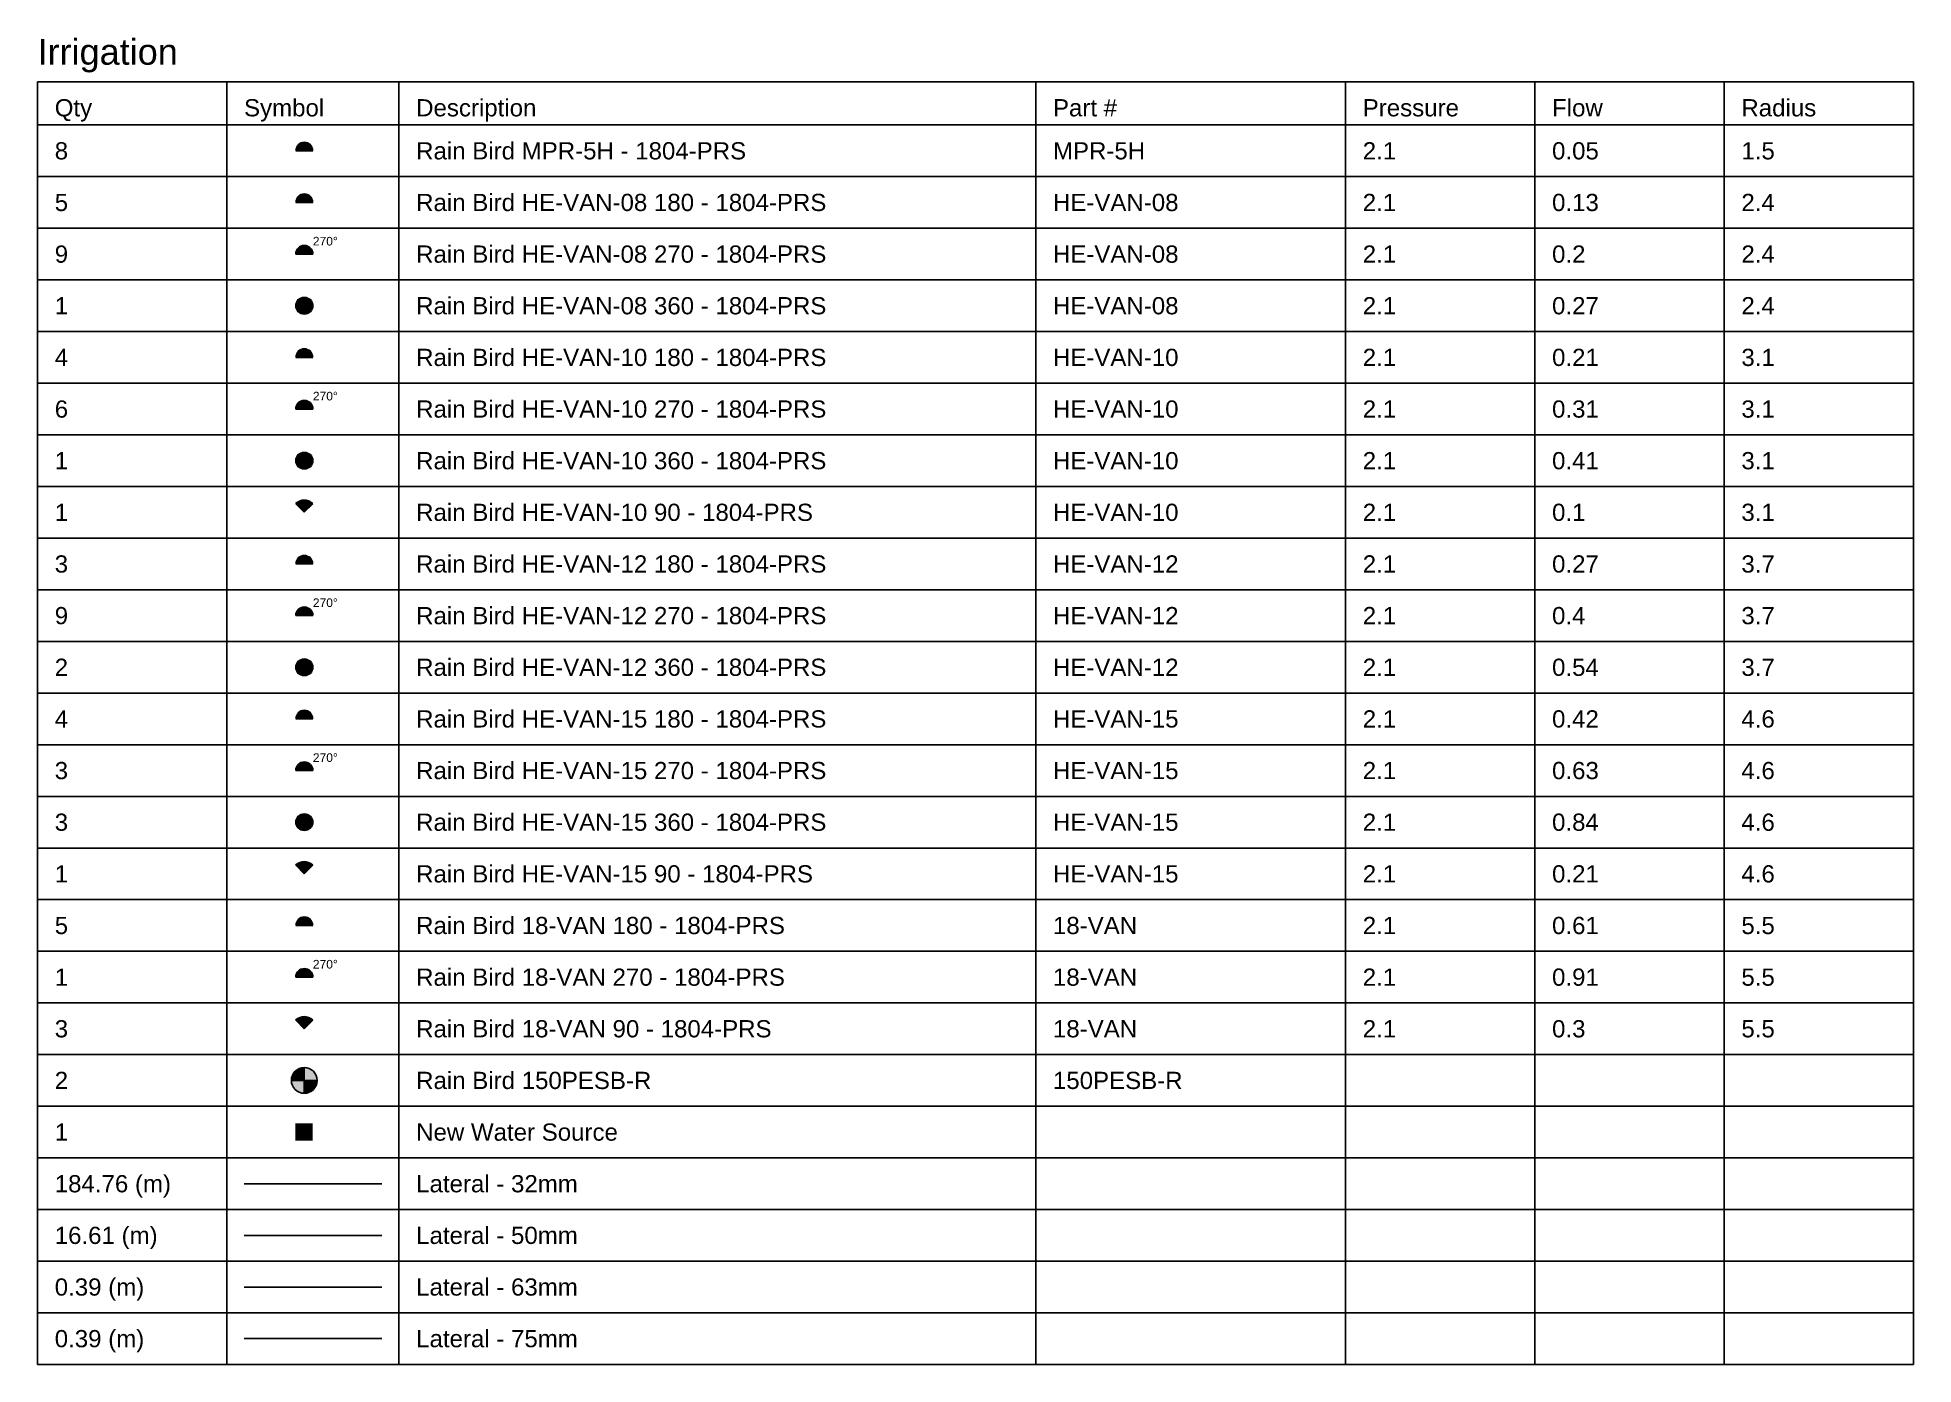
# Model space of a CAD drawing. Header units: inches. Extents: x 685564 to 685780, y 2762991 to 2763113.
# Drawn here: x 685679.9 to 685779.6, y 2763018.7 to 2763089.2 of the extents above; entities that cross this region are included whole.
import ezdxf

# ---------------------------------------------------------------- set-up
doc = ezdxf.new("R2010")
doc.units = ezdxf.units.IN
doc.header["$MEASUREMENT"] = 0
doc.layers.add('L-LGND-IRRI', color=7, linetype='Continuous')
doc.layers.add('L-SYMB-TRIM', color=7, linetype='Continuous', true_color=0x000000)
doc.styles.add('LegendText', font='arial.ttf', dxfattribs={"height": 0.9144})
doc.styles.get("Standard").update_dxf_attribs({"font": 'arial.ttf'})

msp = doc.modelspace()

# ---------------------------------------------------------------- texts
at = {"layer": 'L-LGND-IRRI', "style": 'LegendText'}
for s, height, p in [('Irrigation', 1.3716, (685679.909, 2763087.756)), ('Qty', 0.9144, (685680.824, 2763085.013)), ('Symbol', 0.9144, (685690.882, 2763085.013)), ('Description', 0.9144, (685700.026, 2763085.013)), ('Part #', 0.9144, (685733.859, 2763085.013)), ('Pressure', 0.9144, (685750.318, 2763085.013)), ('Flow', 0.9144, (685760.376, 2763085.013)), ('Radius', 0.9144, (685770.435, 2763085.013)), ('8', 0.914, (685680.824, 2763082.727)), ('Rain Bird MPR-5H - 1804-PRS', 0.9144, (685700.026, 2763082.727)), ('MPR-5H', 0.9144, (685733.859, 2763082.727)), ('2.1', 0.9144, (685750.318, 2763082.727)), ('0.05', 0.9144, (685760.376, 2763082.727)), ('1.5', 0.9144, (685770.435, 2763082.727)), ('5', 0.914, (685680.824, 2763079.984)), ('Rain Bird HE-VAN-08 180 - 1804-PRS', 0.9144, (685700.026, 2763079.984)), ('HE-VAN-08', 0.9144, (685733.859, 2763079.984)), ('2.1', 0.9144, (685750.318, 2763079.984)), ('0.13', 0.9144, (685760.376, 2763079.984)), ('2.4', 0.9144, (685770.435, 2763079.984)), ('9', 0.914, (685680.824, 2763077.241)), ('Rain Bird HE-VAN-08 270 - 1804-PRS', 0.9144, (685700.026, 2763077.241)), ('HE-VAN-08', 0.9144, (685733.859, 2763077.241)), ('2.1', 0.9144, (685750.318, 2763077.241)), ('0.2', 0.9144, (685760.376, 2763077.241)), ('2.4', 0.9144, (685770.435, 2763077.241)), ('1', 0.914, (685680.824, 2763074.498)), ('Rain Bird HE-VAN-08 360 - 1804-PRS', 0.9144, (685700.026, 2763074.498)), ('HE-VAN-08', 0.9144, (685733.859, 2763074.498)), ('2.1', 0.9144, (685750.318, 2763074.498)), ('0.27', 0.9144, (685760.376, 2763074.498)), ('2.4', 0.9144, (685770.435, 2763074.498)), ('4', 0.914, (685680.824, 2763071.754)), ('Rain Bird HE-VAN-10 180 - 1804-PRS', 0.9144, (685700.026, 2763071.754)), ('HE-VAN-10', 0.9144, (685733.859, 2763071.754)), ('2.1', 0.9144, (685750.318, 2763071.754)), ('0.21', 0.9144, (685760.376, 2763071.754)), ('3.1', 0.9144, (685770.435, 2763071.754)), ('6', 0.914, (685680.824, 2763069.011)), ('Rain Bird HE-VAN-10 270 - 1804-PRS', 0.9144, (685700.026, 2763069.011)), ('HE-VAN-10', 0.9144, (685733.859, 2763069.011)), ('2.1', 0.9144, (685750.318, 2763069.011)), ('0.31', 0.9144, (685760.376, 2763069.011)), ('3.1', 0.9144, (685770.435, 2763069.011)), ('1', 0.914, (685680.824, 2763066.268)), ('Rain Bird HE-VAN-10 360 - 1804-PRS', 0.9144, (685700.026, 2763066.268)), ('HE-VAN-10', 0.9144, (685733.859, 2763066.268)), ('2.1', 0.9144, (685750.318, 2763066.268)), ('0.41', 0.9144, (685760.376, 2763066.268)), ('3.1', 0.9144, (685770.435, 2763066.268)), ('1', 0.914, (685680.824, 2763063.525)), ('Rain Bird HE-VAN-10 90 - 1804-PRS', 0.9144, (685700.026, 2763063.525)), ('HE-VAN-10', 0.9144, (685733.859, 2763063.525)), ('2.1', 0.9144, (685750.318, 2763063.525)), ('0.1', 0.9144, (685760.376, 2763063.525)), ('3.1', 0.9144, (685770.435, 2763063.525)), ('3', 0.914, (685680.824, 2763060.782)), ('Rain Bird HE-VAN-12 180 - 1804-PRS', 0.9144, (685700.026, 2763060.782)), ('HE-VAN-12', 0.9144, (685733.859, 2763060.782)), ('2.1', 0.9144, (685750.318, 2763060.782)), ('0.27', 0.9144, (685760.376, 2763060.782)), ('3.7', 0.9144, (685770.435, 2763060.782)), ('9', 0.914, (685680.824, 2763058.038)), ('Rain Bird HE-VAN-12 270 - 1804-PRS', 0.9144, (685700.026, 2763058.038)), ('HE-VAN-12', 0.9144, (685733.859, 2763058.038)), ('2.1', 0.9144, (685750.318, 2763058.038)), ('0.4', 0.9144, (685760.376, 2763058.038)), ('3.7', 0.9144, (685770.435, 2763058.038)), ('2', 0.914, (685680.824, 2763055.295)), ('Rain Bird HE-VAN-12 360 - 1804-PRS', 0.9144, (685700.026, 2763055.295)), ('HE-VAN-12', 0.9144, (685733.859, 2763055.295)), ('2.1', 0.9144, (685750.318, 2763055.295)), ('0.54', 0.9144, (685760.376, 2763055.295)), ('3.7', 0.9144, (685770.435, 2763055.295)), ('4', 0.914, (685680.824, 2763052.552)), ('Rain Bird HE-VAN-15 180 - 1804-PRS', 0.9144, (685700.026, 2763052.552)), ('HE-VAN-15', 0.9144, (685733.859, 2763052.552)), ('2.1', 0.9144, (685750.318, 2763052.552)), ('0.42', 0.9144, (685760.376, 2763052.552)), ('4.6', 0.9144, (685770.435, 2763052.552)), ('3', 0.914, (685680.824, 2763049.809)), ('Rain Bird HE-VAN-15 270 - 1804-PRS', 0.9144, (685700.026, 2763049.809)), ('HE-VAN-15', 0.9144, (685733.859, 2763049.809)), ('2.1', 0.9144, (685750.318, 2763049.809)), ('0.63', 0.9144, (685760.376, 2763049.809)), ('4.6', 0.9144, (685770.435, 2763049.809)), ('3', 0.914, (685680.824, 2763047.066)), ('Rain Bird HE-VAN-15 360 - 1804-PRS', 0.9144, (685700.026, 2763047.066)), ('HE-VAN-15', 0.9144, (685733.859, 2763047.066)), ('2.1', 0.9144, (685750.318, 2763047.066)), ('0.84', 0.9144, (685760.376, 2763047.066)), ('4.6', 0.9144, (685770.435, 2763047.066)), ('1', 0.914, (685680.824, 2763044.322)), ('Rain Bird HE-VAN-15 90 - 1804-PRS', 0.9144, (685700.026, 2763044.322)), ('HE-VAN-15', 0.9144, (685733.859, 2763044.322)), ('2.1', 0.9144, (685750.318, 2763044.322)), ('0.21', 0.9144, (685760.376, 2763044.322)), ('4.6', 0.9144, (685770.435, 2763044.322)), ('5', 0.914, (685680.824, 2763041.579)), ('Rain Bird 18-VAN 180 - 1804-PRS', 0.9144, (685700.026, 2763041.579)), ('18-VAN', 0.9144, (685733.859, 2763041.579)), ('2.1', 0.9144, (685750.318, 2763041.579)), ('0.61', 0.9144, (685760.376, 2763041.579)), ('5.5', 0.9144, (685770.435, 2763041.579)), ('1', 0.914, (685680.824, 2763038.836)), ('Rain Bird 18-VAN 270 - 1804-PRS', 0.9144, (685700.026, 2763038.836)), ('18-VAN', 0.9144, (685733.859, 2763038.836)), ('2.1', 0.9144, (685750.318, 2763038.836)), ('0.91', 0.9144, (685760.376, 2763038.836)), ('5.5', 0.9144, (685770.435, 2763038.836)), ('3', 0.914, (685680.824, 2763036.093)), ('Rain Bird 18-VAN 90 - 1804-PRS', 0.9144, (685700.026, 2763036.093)), ('18-VAN', 0.9144, (685733.859, 2763036.093)), ('2.1', 0.9144, (685750.318, 2763036.093)), ('0.3', 0.9144, (685760.376, 2763036.093)), ('5.5', 0.9144, (685770.435, 2763036.093)), ('2', 0.914, (685680.824, 2763033.35)), ('Rain Bird 150PESB-R', 0.9144, (685700.026, 2763033.35)), ('150PESB-R', 0.9144, (685733.859, 2763033.35)), ('1', 0.914, (685680.824, 2763030.606)), ('New Water Source', 0.9144, (685700.026, 2763030.606)), ('184.76 (m)', 0.9144, (685680.824, 2763027.863)), ('Lateral - 32mm', 0.9144, (685700.026, 2763027.863)), ('16.61 (m)', 0.9144, (685680.824, 2763025.12)), ('Lateral - 50mm', 0.9144, (685700.026, 2763025.12)), ('0.39 (m)', 0.9144, (685680.824, 2763022.377)), ('Lateral - 63mm', 0.9144, (685700.026, 2763022.377)), ('0.39 (m)', 0.9144, (685680.824, 2763019.634)), ('Lateral - 75mm', 0.9144, (685700.026, 2763019.634))]:
    msp.add_text(s, height=height, dxfattribs=at).set_placement(p)

# ---------------------------------------------------------------- blocks, each defined once
blk = doc.blocks.new('sprinklersym-17')
at = {"linetype": 'ByBlock'}
blk.add_hatch(color=0, dxfattribs=at).paths.add_polyline_path([(0.5, 0), (0.5, 0.08), (0.48, 0.15), (0.45, 0.23), (0.41, 0.29), (0.35, 0.35), (0.3, 0.4), (0.23, 0.44), (0.16, 0.47), (0.08, 0.49), (0, 0.5), (-0.08, 0.49), (-0.15, 0.47), (-0.23, 0.44), (-0.29, 0.4), (-0.35, 0.35), (-0.4, 0.29), (-0.44, 0.23), (-0.47, 0.15), (-0.49, 0.08), (-0.5, 0), (-0.49, 0), (0.5, 0)], flags=0)
at = {"color": 0, "linetype": 'ByBlock', "lineweight": 0}
blk.add_line((-0.5, 0), (0.5, 0), dxfattribs=at)
blk.add_arc((0, 0), 0.5, 0, 180, dxfattribs=at)
blk = doc.blocks.new('sprinklersym-146')
at = {"linetype": 'Continuous'}
blk.add_hatch(color=0, dxfattribs=at).paths.add_polyline_path([(0.5, 0), (0.49, 0.08), (0.48, 0.15), (0.45, 0.23), (0.4, 0.29), (0.35, 0.35), (0.29, 0.4), (0.23, 0.45), (0.15, 0.48), (0.08, 0.49), (0, 0.5), (-0.08, 0.49), (-0.15, 0.48), (-0.23, 0.45), (-0.29, 0.4), (-0.35, 0.35), (-0.4, 0.29), (-0.45, 0.23), (-0.48, 0.15), (-0.49, 0.08), (-0.5, 0)], flags=0)
at = {"color": 0, "linetype": 'Continuous', "ltscale": 0.442069, "flags": 128}
blk.add_lwpolyline([(-0.5, 0), (0.5, 0)], dxfattribs=at)
at = {"color": 0, "linetype": 'Continuous', "ltscale": 0.442069}
blk.add_arc((0, 0), 0.5, 0, 180, dxfattribs=at)
at = {"color": 0, "linetype": 'Continuous', "lineweight": 0}
blk.add_text('270°', height=0.5, dxfattribs=at).set_placement((0.5, 0.5))
blk = doc.blocks.new('sprinklersym-16')
at = {"linetype": 'ByBlock'}
blk.add_hatch(color=0, dxfattribs=at).paths.add_polyline_path([(0.5, 0), (0.49, 0.08), (0.48, 0.15), (0.45, 0.23), (0.4, 0.29), (0.35, 0.35), (0.29, 0.4), (0.23, 0.45), (0.15, 0.48), (0.08, 0.49), (0, 0.5), (-0.08, 0.49), (-0.15, 0.48), (-0.23, 0.45), (-0.29, 0.4), (-0.35, 0.35), (-0.4, 0.29), (-0.45, 0.23), (-0.48, 0.15), (-0.49, 0.08), (-0.5, 0), (-0.49, -0.08), (-0.48, -0.15), (-0.45, -0.23), (-0.4, -0.29), (-0.35, -0.35), (-0.29, -0.4), (-0.23, -0.45), (-0.15, -0.48), (-0.08, -0.49), (0, -0.5), (0.08, -0.49), (0.15, -0.48), (0.23, -0.45), (0.29, -0.4), (0.35, -0.35), (0.4, -0.29), (0.45, -0.23), (0.48, -0.15), (0.49, -0.08)], flags=0)
at = {"color": 0, "linetype": 'ByBlock', "lineweight": 0}
blk.add_circle((0, 0), 0.5, dxfattribs=at)
blk = doc.blocks.new('sprinklersym-18')
at = {"linetype": 'ByBlock'}
blk.add_hatch(color=0, dxfattribs=at).paths.add_polyline_path([(0.5, 0.5), (0.42, 0.57), (0.32, 0.63), (0.22, 0.67), (0.11, 0.7), (0, 0.71), (-0.11, 0.7), (-0.22, 0.67), (-0.32, 0.63), (-0.41, 0.57), (-0.5, 0.5), (-0.5, 0.5), (0, 0)], flags=0)
at = {"color": 0, "linetype": 'ByBlock', "lineweight": 0}
for q in [(-0.5, 0.5), (0.5, 0.5)]:
    blk.add_line((0, 0), q, dxfattribs=at)
blk.add_arc((0, 0), 0.71, 45.1817, 134.817, dxfattribs=at)
blk = doc.blocks.new('valvesym-1')
at = {"linetype": 'Continuous', "lineweight": 0}
for points in [[(-0.01, 0), (-0.75, 0), (-0.75, 0.01), (-0.74, 0.12), (-0.71, 0.23), (-0.67, 0.34), (-0.61, 0.44), (-0.53, 0.53), (-0.44, 0.61), (-0.34, 0.67), (-0.23, 0.71), (-0.12, 0.74), (-0.01, 0.75), (0, 0.75), (0, 0.01)], [(0.75, 0), (0.01, 0), (0, -0.01), (0, -0.75), (0.01, -0.75), (0.12, -0.74), (0.23, -0.71), (0.34, -0.67), (0.44, -0.61), (0.53, -0.53), (0.61, -0.44), (0.67, -0.34), (0.71, -0.23), (0.74, -0.12), (0.75, -0.01)]]:
    blk.add_hatch(color=0, dxfattribs=at).paths.add_polyline_path(points, flags=0)
at = {"layer": 'L-SYMB-TRIM', "linetype": 'Continuous', "lineweight": 0}
h = blk.add_hatch(color=256, dxfattribs=at)
edge = h.paths.add_edge_path()
edge.add_arc((0, 0), 0.75, 0, 360)
at = {"color": 0, "linetype": 'Continuous', "ltscale": 0.102234, "flags": 128}
for points in [[(0.75, 0), (-0.75, 0)], [(0, 0.75), (0, -0.75)]]:
    blk.add_lwpolyline(points, dxfattribs=at)
at = {"color": 0, "linetype": 'Continuous', "ltscale": 0.102234}
blk.add_circle((0, 0), 0.75, dxfattribs=at)
blk = doc.blocks.new('metersym-6')
at = {"linetype": 'Continuous', "lineweight": 0}
h = blk.add_hatch(color=0, dxfattribs=at)
h.paths.add_polyline_path([(0.49, 0.5), (-0.51, 0.5), (-0.51, -0.5), (0.49, -0.5)])
h.paths.add_polyline_path([(0.23, 0.21), (0.24, 0.19), (0.25, 0.17), (0.26, 0.15), (0.26, 0.13), (0.26, 0.1), (0.26, 0.08), (0.26, 0.07), (0.25, 0.05), (0.25, 0.03), (0.25, 0.02), (0.24, 0), (0.23, -0.01), (0.22, -0.02), (0.22, -0.03), (0.21, -0.04), (0.2, -0.05), (0.19, -0.06), (0.18, -0.06), (0.16, -0.07), (0.15, -0.08), (0.14, -0.08), (0.13, -0.08), (0.12, -0.09), (0.1, -0.09), (0.09, -0.09), (0.07, -0.09), (0.04, -0.09), (0.02, -0.09), (-0.01, -0.09), (-0.09, -0.09), (-0.09, -0.33), (-0.22, -0.33), (-0.22, 0.29), (-0.02, 0.29), (0.02, 0.29), (0.05, 0.29), (0.08, 0.29), (0.1, 0.29), (0.12, 0.29), (0.13, 0.28), (0.15, 0.28), (0.17, 0.27), (0.18, 0.26), (0.2, 0.25), (0.21, 0.24), (0.22, 0.22)], flags=16)
blk.add_hatch(color=0, dxfattribs=at).paths.add_polyline_path([(-0.09, 0.01), (-0.02, 0.01), (0, 0.01), (0.02, 0.01), (0.04, 0.01), (0.05, 0.01), (0.07, 0.02), (0.08, 0.02), (0.08, 0.02), (0.09, 0.03), (0.1, 0.03), (0.1, 0.04), (0.11, 0.04), (0.12, 0.05), (0.12, 0.06), (0.12, 0.07), (0.13, 0.07), (0.13, 0.08), (0.13, 0.09), (0.13, 0.1), (0.13, 0.11), (0.13, 0.12), (0.12, 0.13), (0.12, 0.14), (0.12, 0.15), (0.11, 0.16), (0.1, 0.16), (0.1, 0.17), (0.09, 0.17), (0.08, 0.18), (0.07, 0.18), (0.06, 0.18), (0.05, 0.19), (0.04, 0.19), (0.03, 0.19), (0.02, 0.19), (0.01, 0.19), (0, 0.19), (-0.01, 0.19), (-0.02, 0.19), (-0.04, 0.19), (-0.05, 0.19), (-0.07, 0.19), (-0.09, 0.19)])
at = {"layer": 'L-SYMB-TRIM', "linetype": 'Continuous', "lineweight": 0}
blk.add_hatch(color=256, dxfattribs=at).paths.add_polyline_path([(-0.51, -0.5), (0.49, -0.5), (0.49, 0.5), (-0.51, 0.5)])
at = {"color": 0, "linetype": 'Continuous', "ltscale": 0.102234, "const_width": 0.01, "flags": 128}
blk.add_lwpolyline([(-0.51, -0.5), (0.49, -0.5), (0.49, 0.5), (-0.51, 0.5), (-0.51, -0.5)], close=True, dxfattribs=at)
at = {"color": 0, "linetype": 'Continuous', "ltscale": 0.00639, "flags": 128}
for points in [[(-0.22, -0.33), (-0.22, 0.29), (-0.02, 0.29), (0.02, 0.29), (0.05, 0.29), (0.08, 0.29), (0.1, 0.29), (0.12, 0.29), (0.13, 0.28), (0.15, 0.28), (0.17, 0.27), (0.18, 0.26), (0.2, 0.25), (0.21, 0.24), (0.22, 0.22), (0.23, 0.21), (0.24, 0.19), (0.25, 0.17), (0.26, 0.15), (0.26, 0.13), (0.26, 0.1), (0.26, 0.08), (0.26, 0.07), (0.25, 0.05), (0.25, 0.03), (0.25, 0.02), (0.24, 0), (0.23, -0.01), (0.22, -0.02), (0.22, -0.03), (0.21, -0.04), (0.2, -0.05), (0.19, -0.06), (0.18, -0.06), (0.16, -0.07), (0.15, -0.08), (0.14, -0.08), (0.13, -0.08), (0.12, -0.09), (0.1, -0.09), (0.09, -0.09), (0.07, -0.09), (0.04, -0.09), (0.02, -0.09), (-0.01, -0.09), (-0.09, -0.09), (-0.09, -0.33), (-0.22, -0.33)], [(-0.09, 0.19), (-0.09, 0.01), (-0.02, 0.01), (0, 0.01), (0.02, 0.01), (0.04, 0.01), (0.05, 0.01), (0.07, 0.02), (0.08, 0.02), (0.08, 0.02), (0.09, 0.03), (0.1, 0.03), (0.1, 0.04), (0.11, 0.04), (0.12, 0.05), (0.12, 0.06), (0.12, 0.07), (0.13, 0.07), (0.13, 0.08), (0.13, 0.09), (0.13, 0.1), (0.13, 0.11), (0.13, 0.12), (0.12, 0.13), (0.12, 0.14), (0.12, 0.15), (0.11, 0.16), (0.1, 0.16), (0.1, 0.17), (0.09, 0.17), (0.08, 0.18), (0.07, 0.18), (0.06, 0.18), (0.05, 0.19), (0.04, 0.19), (0.03, 0.19), (0.02, 0.19), (0.01, 0.19), (0, 0.19), (-0.01, 0.19), (-0.02, 0.19), (-0.04, 0.19), (-0.05, 0.19), (-0.07, 0.19), (-0.09, 0.19)]]:
    blk.add_lwpolyline(points, close=True, dxfattribs=at)

# ---------------------------------------------------------------- linework, layer by layer
at = {"layer": 'L-LGND-IRRI'}
for p, q in [((685679.909, 2763086.842), (685779.579, 2763086.842)), ((685679.909, 2763086.842), (685679.909, 2763018.719)), ((685689.968, 2763086.842), (685689.968, 2763018.719)), ((685699.112, 2763086.842), (685699.112, 2763018.719)), ((685732.944, 2763086.842), (685732.944, 2763018.719)), ((685749.404, 2763086.842), (685749.404, 2763018.719)), ((685759.462, 2763086.842), (685759.462, 2763018.719)), ((685769.52, 2763086.842), (685769.52, 2763018.719)), ((685779.579, 2763086.842), (685779.579, 2763018.719)), ((685679.909, 2763084.556), (685779.579, 2763084.556)), ((685679.909, 2763081.813), (685779.579, 2763081.813)), ((685679.909, 2763079.07), (685779.579, 2763079.07)), ((685679.909, 2763076.326), (685779.579, 2763076.326)), ((685679.909, 2763073.583), (685779.579, 2763073.583)), ((685679.909, 2763070.84), (685779.579, 2763070.84)), ((685679.909, 2763068.097), (685779.579, 2763068.097)), ((685679.909, 2763065.354), (685779.579, 2763065.354)), ((685679.909, 2763062.61), (685779.579, 2763062.61)), ((685679.909, 2763059.867), (685779.579, 2763059.867)), ((685679.909, 2763057.124), (685779.579, 2763057.124)), ((685679.909, 2763054.381), (685779.579, 2763054.381)), ((685679.909, 2763051.638), (685779.579, 2763051.638)), ((685679.909, 2763048.894), (685779.579, 2763048.894)), ((685679.909, 2763046.151), (685779.579, 2763046.151)), ((685679.909, 2763043.408), (685779.579, 2763043.408)), ((685679.909, 2763040.665), (685779.579, 2763040.665)), ((685679.909, 2763037.922), (685779.579, 2763037.922)), ((685679.909, 2763035.178), (685779.579, 2763035.178)), ((685679.909, 2763032.435), (685779.579, 2763032.435)), ((685679.909, 2763029.692), (685779.579, 2763029.692)), ((685679.909, 2763026.949), (685779.579, 2763026.949)), ((685679.909, 2763024.206), (685779.579, 2763024.206)), ((685679.909, 2763021.462), (685779.579, 2763021.462)), ((685679.909, 2763018.719), (685779.579, 2763018.719))]:
    msp.add_line(p, q, dxfattribs=at)
at = {"layer": 'L-LGND-IRRI', "color": 5, "linetype": 'Continuous'}
msp.add_line((685690.882, 2763028.32), (685698.197, 2763028.32), dxfattribs=at)
at = {"layer": 'L-LGND-IRRI', "color": 4, "linetype": 'Continuous'}
msp.add_line((685690.882, 2763025.577), (685698.197, 2763025.577), dxfattribs=at)
at = {"layer": 'L-LGND-IRRI', "color": 214, "linetype": 'Continuous'}
msp.add_line((685690.882, 2763022.834), (685698.197, 2763022.834), dxfattribs=at)
at = {"layer": 'L-LGND-IRRI', "color": 220, "linetype": 'Continuous'}
msp.add_line((685690.882, 2763020.091), (685698.197, 2763020.091), dxfattribs=at)

# ---------------------------------------------------------------- block references
at = {"layer": 'L-LGND-IRRI', "color": 1, "true_color": 0xff0000, "xscale": 0.9144000000000001, "yscale": 0.9144000000000001}
msp.add_blockref('sprinklersym-17', (685694.082, 2763083.184), dxfattribs=at)
at = {"layer": 'L-LGND-IRRI', "color": 104, "true_color": 0x009933, "xscale": 0.9144000000000001, "yscale": 0.9144000000000001}
for name, p in [('sprinklersym-17', (685694.082, 2763080.441)), ('sprinklersym-146', (685694.082, 2763077.698)), ('sprinklersym-16', (685694.082, 2763074.955))]:
    msp.add_blockref(name, p, dxfattribs=at)
at = {"layer": 'L-LGND-IRRI', "color": 152, "true_color": 0x006ad5, "xscale": 0.9144000000000001, "yscale": 0.9144000000000001}
for name, p in [('sprinklersym-17', (685694.082, 2763072.212)), ('sprinklersym-146', (685694.082, 2763069.468)), ('sprinklersym-16', (685694.082, 2763066.725)), ('sprinklersym-18', (685694.082, 2763063.982))]:
    msp.add_blockref(name, p, dxfattribs=at)
at = {"layer": 'L-LGND-IRRI', "color": 27, "true_color": 0x6b4d2c, "xscale": 0.9144000000000001, "yscale": 0.9144000000000001}
for name, p in [('sprinklersym-17', (685694.082, 2763061.239)), ('sprinklersym-146', (685694.082, 2763058.496)), ('sprinklersym-16', (685694.082, 2763055.752))]:
    msp.add_blockref(name, p, dxfattribs=at)
at = {"layer": 'L-LGND-IRRI', "color": 7, "xscale": 0.9144000000000001, "yscale": 0.9144000000000001}
for name, p in [('sprinklersym-17', (685694.082, 2763053.009)), ('sprinklersym-146', (685694.082, 2763050.266)), ('sprinklersym-16', (685694.082, 2763047.523)), ('sprinklersym-18', (685694.082, 2763044.78)), ('valvesym-1', (685694.082, 2763033.807))]:
    msp.add_blockref(name, p, dxfattribs=at)
at = {"layer": 'L-LGND-IRRI', "color": 43, "true_color": 0xdaae3e, "xscale": 0.9144000000000001, "yscale": 0.9144000000000001}
for name, p in [('sprinklersym-17', (685694.082, 2763042.036)), ('sprinklersym-146', (685694.082, 2763039.293)), ('sprinklersym-18', (685694.082, 2763036.55))]:
    msp.add_blockref(name, p, dxfattribs=at)
at = {"layer": 'L-LGND-IRRI', "xscale": 0.9144000000000001, "yscale": 0.9144000000000001}
msp.add_blockref('metersym-6', (685694.082, 2763031.064), dxfattribs=at)

msp.set_redraw_order([(e.dxf.handle, doc.entitydb.next_handle()) for e in msp.query("TEXT MTEXT ATTDEF DIMENSION ARC_DIMENSION")])  # texts and dimensions are drawn at this point

doc.saveas('drawing.dxf')
